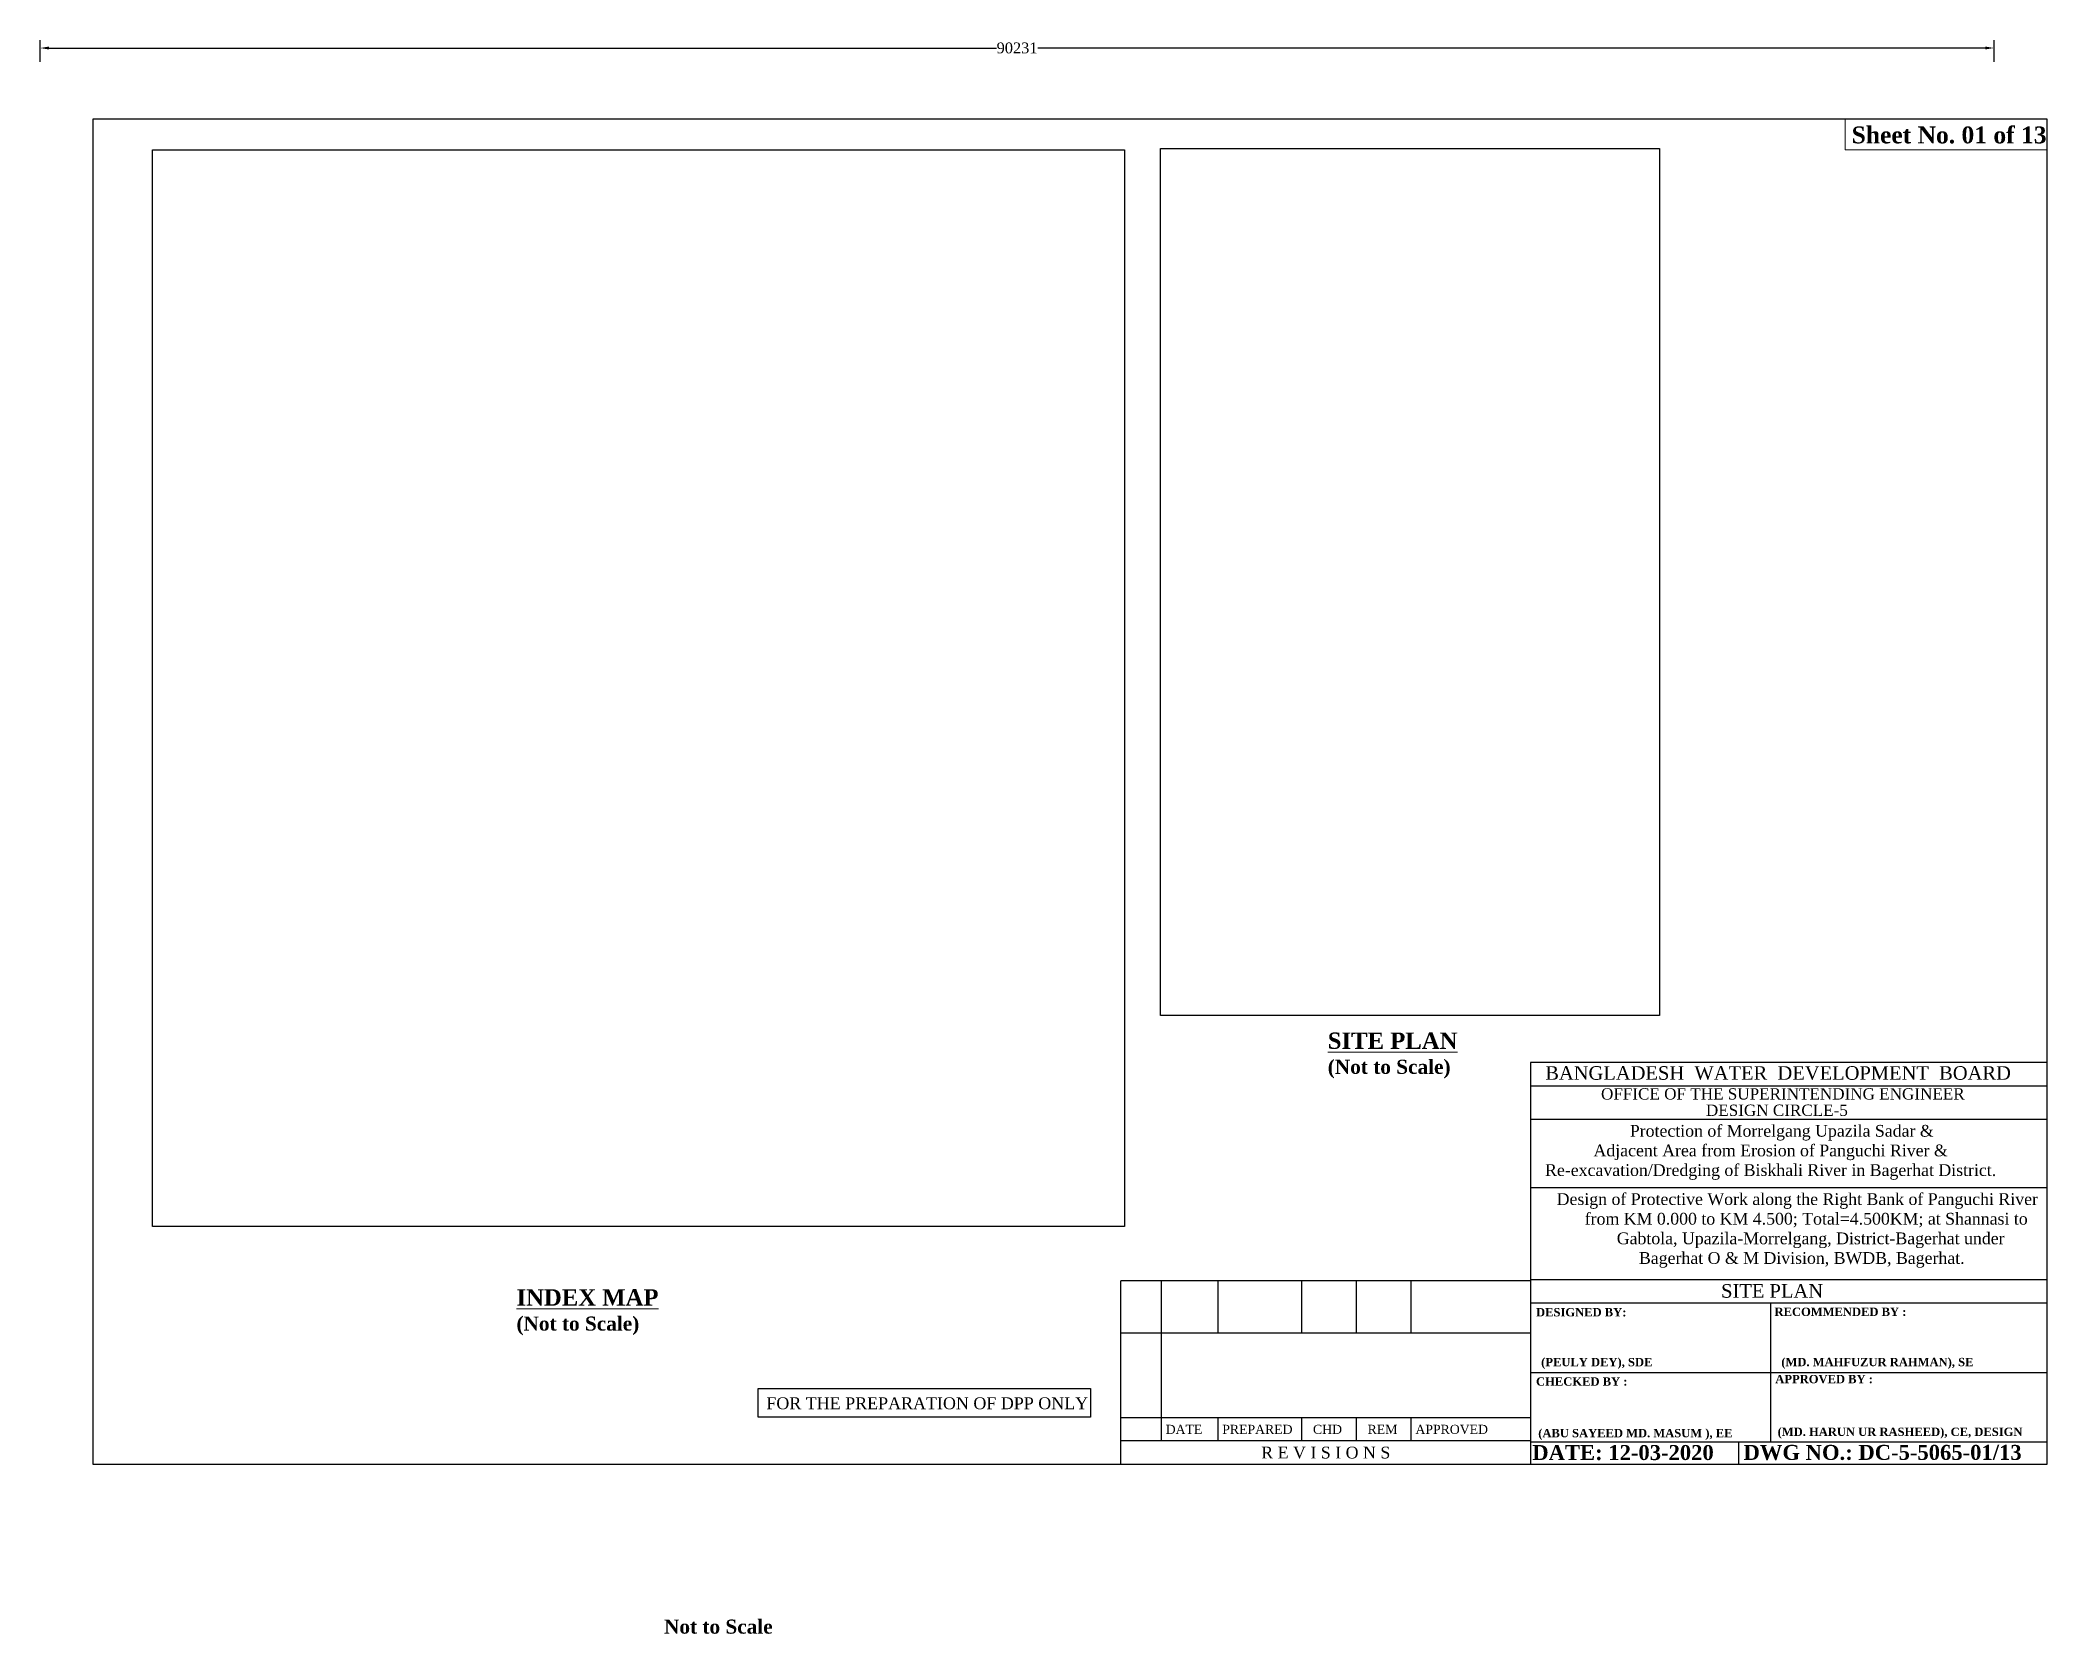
# Model space of a CAD drawing. Header units: metres. Extents: x -1354 to 3686, y -9962 to -7697.
# Drawn here: x -444.5 to -351.9, y -9000 to -8926.4 of the extents above; entities that cross this region are included whole.
import ezdxf
from ezdxf.enums import TextEntityAlignment as Align

# ---------------------------------------------------------------- set-up
doc = ezdxf.new("R2010")
doc.units = ezdxf.units.M
doc.layers.add('LINE', color=7, linetype='Continuous')
doc.styles.add('Kazi_T_H', font='timesbd.ttf')
doc.styles.get("Standard").update_dxf_attribs({"font": 'times.ttf'})
doc.dimstyles.get("Standard").update_dxf_attribs({"dimtxt": 0.5, "dimasz": 0.4075, "dimexe": 0.364, "dimexo": 0.219, "dimgap": 0.09, "dimtad": 0, "dimdec": 0, "dimlfac": 1000, "dimzin": 0, "dimdsep": 46, "dimtxsty": 'Standard', "dimcen": 0.09, "dimadec": 0, "dimazin": 0, "dimtfac": 1, "dimtdec": 0, "dimtofl": 0, "dimtmove": 0, "dimatfit": 3, "dimfxl": 1, "dimtolj": 1, "dimtzin": 0, "dimarcsym": 0})
picture_1 = doc.add_image_def('image1.jpg', size_in_pixel=(2592, 4505))
picture_2 = doc.add_image_def('image2.jpg', size_in_pixel=(606, 671))

msp = doc.modelspace()

# ---------------------------------------------------------------- texts
at = {"layer": 'LINE', "color": 0, "linetype": 'ByBlock', "lineweight": -3, "ltscale": 0.5}
for s, height, p in [('BANGLADESH  WATER  DEVELOPMENT  BOARD', 0.62657026, (-364.276919, -8974.419466)), ('OFFICE OF THE SUPERINTENDING ENGINEER', 0.5226, (-364.05664, -8975.333346)), ('DESIGN CIRCLE-5', 0.5226, (-364.331755, -8976.089039)), (' SITE PLAN', 0.62712, (-364.671852, -8984.483965)), ('R E V I S I O N S', 0.54648014, (-385.16528, -8991.908909))]:
    msp.add_text(s, height=height, dxfattribs=at).set_placement(p, align=Align.CENTER)
at = {"layer": 'LINE', "color": 0, "linetype": 'ByBlock', "lineweight": -3, "ltscale": 0.5, "style": 'Kazi_T_H'}
for s, height, p in [('DESIGNED BY:', 0.38392696, (-375.454131, -8985.346922)), ('RECOMMENDED BY :', 0.38392696, (-364.440155, -8985.327401)), ('(PEULY DEY), SDE', 0.38392696, (-375.219522, -8987.650778)), ('(MD. MAHFUZUR RAHMAN), SE ', 0.38392696, (-364.127238, -8987.647037)), ('CHECKED BY :', 0.38392696, (-375.454131, -8988.546314)), ('APPROVED BY :', 0.38392696, (-364.406781, -8988.434459)), ('(ABU SAYEED MD. MASUM ), EE', 0.38392696, (-375.352769, -8990.930301)), ('(MD. HARUN UR RASHEED), CE, DESIGN ', 0.38392696, (-364.298273, -8990.86852)), ('DATE: 12-03-2020', 0.69106853, (-375.626491, -8991.980788)), ('DWG NO.: DC-5-5065-01/13', 0.69106853, (-365.872501, -8991.973813))]:
    msp.add_text(s, height=height, dxfattribs=at).set_placement(p)
at = {"layer": 'LINE', "color": 0, "linetype": 'ByBlock', "lineweight": -3, "ltscale": 0.5}
for s, p in [('DATE', (-392.557316, -8990.774213)), ('PREPARED', (-389.943272, -8990.774213)), ('CHD', (-385.754799, -8990.774213)), ('REM', (-383.231364, -8990.774213)), ('APPROVED', (-381.022904, -8990.774213))]:
    msp.add_text(s, height=0.4199686, dxfattribs=at).set_placement(p)
at = {"layer": 'LINE', "color": 7, "lineweight": 13, "ltscale": 0.5, "attachment_point": 1}
for s, insert, char_height, width in [('{\\fTimes New Roman|b1|i0|c0|p18;Sheet No. 01 of 13}', (-360.879521, -8930.396889), 0.78024, 9.64548961), ('{\\fTimes New Roman|b1|i0|c0|p18;\\H1.432x;\\LSITE PLAN\\P\\H0.8606x;\\l(Not to Scale)}', (-385.072603, -8972.237659), 0.52746459, 8.29160303), ('{\\fTimes New Roman|b1|i0|c0|p18;\\H1.432x;\\LINDEX MAP\\P\\H0.8606x;\\l(Not to Scale)}', (-422.538712, -8984.094904), 0.52746459, 8.29160303), ('{\\fTimes New Roman|b1|i0|c0|p18;\\H1.232x;Not to Scale}', (-415.723346, -8999.349095), 0.52746459, 8.29160303)]:
    msp.add_mtext(s, dxfattribs=dict(at, insert=insert, char_height=char_height, width=width))
at = {"layer": 'LINE', "color": 0, "linetype": 'ByBlock', "lineweight": -3, "ltscale": 0.5, "char_height": 0.544, "attachment_point": 2}
for s, insert, width in [('              {\\C7;Protection of Morrelgang Upazila Sadar &\\P         Adjacent Area from Erosion of Panguchi River & \\P         Re-excavation/Dredging of Biskhali River in Bagerhat District.}', (-365.544598, -8976.505359), 26.00736357), ('                     Design of Protective Work along the Right Bank of Panguchi River \\P                         from KM 0.000 to KM 4.500; Total=4.500KM; at Shannasi to \\P                           Gabtola, Upazila-Morrelgang, District-Bagerhat under \\P                       Bagerhat O & M Division, BWDB, Bagerhat.', (-365.544598, -8979.658692), 31.84006792)]:
    msp.add_mtext(s, dxfattribs=dict(at, insert=insert, width=width))
at = {"layer": 'LINE', "color": 0, "linetype": 'ByBlock', "lineweight": 30, "ltscale": 0.5, "insert": (-410.998866, -8989.084155), "char_height": 0.54905157, "width": 53.71137004, "attachment_point": 1}
msp.add_mtext('\\pi-812,l812,t405.9,812;FOR THE PREPARATION OF DPP ONLY', dxfattribs=at)

# ---------------------------------------------------------------- blocks, each defined once
blk = doc.blocks.new('*D141')
at = {"color": 0, "lineweight": -2, "ltscale": 0.5}
for p, q in [((-444.536, -8927.413), (-444.536, -8926.409)), ((-444.128, -8926.773), (-400.374, -8926.773)), ((-354.713, -8926.773), (-398.467, -8926.773)), ((-354.305, -8927.413), (-354.305, -8926.409))]:
    blk.add_line(p, q, dxfattribs=at)
at = {"color": 0, "linetype": 'Continuous', "lineweight": -3, "ltscale": 0.5}
for points in [[(-444.128, -8926.706), (-444.128, -8926.841), (-444.536, -8926.773)], [(-354.713, -8926.706), (-354.713, -8926.841), (-354.305, -8926.773)]]:
    blk.add_solid(points, dxfattribs=at)
at = {"layer": 'Defpoints', "color": 0, "linetype": 'Continuous', "lineweight": -3, "ltscale": 0.5}
for p in [(-354.305, -8926.773), (-444.536, -8927.632), (-354.305, -8927.632)]:
    blk.add_point(p, dxfattribs=at)
at = {"color": 0, "linetype": 'Continuous', "lineweight": -3, "ltscale": 0.5, "insert": (-399.421, -8926.773), "char_height": 0.5, "attachment_point": 5}
blk.add_mtext('\\A1;90231', dxfattribs=at)

# ---------------------------------------------------------------- dimensions: what is measured, and where the dimension line sits
at = {"color": 7, "linetype": 'Continuous', "lineweight": -3, "ltscale": 0.5}
dim = msp.add_linear_dim(base=(-354.305286, -8926.773494), p1=(-444.535919, -8927.632229), p2=(-354.305286, -8927.632229), dimstyle='Standard', override={"dimfxl": 0.12}, dxfattribs=at)
dim.commit()
dim.dimension.update_dxf_attribs({"geometry": '*D141', "text_midpoint": (-399.420603, -8926.773494), "dimtype": 160})

# ---------------------------------------------------------------- linework, layer by layer
at = {"color": 0, "linetype": 'Continuous', "lineweight": -3, "ltscale": 0.5}
msp.add_lwpolyline([(-411.384135, -8988.677402), (-396.025877, -8988.677402), (-396.025877, -8990.002659), (-411.384135, -8990.002659)], close=True, dxfattribs=at)
at = {"layer": 'LINE', "color": 0, "linetype": 'ByBlock', "lineweight": -3, "ltscale": 0.5}
for p, q in [((-351.863909, -8973.618469), (-375.705794, -8973.618469)), ((-375.705794, -8973.618469), (-375.705794, -8992.182149)), ((-351.863909, -8974.708252), (-375.705794, -8974.708252)), ((-351.863909, -8976.260683), (-375.705794, -8976.260683)), ((-351.863909, -8979.414016), (-375.705794, -8979.414016)), ((-351.863909, -8979.414016), (-375.705794, -8979.414016)), ((-375.705794, -8983.704629), (-394.624767, -8983.704629)), ((-394.624767, -8992.182149), (-394.624767, -8983.704629)), ((-392.7673, -8983.704629), (-392.7673, -8991.089189)), ((-390.153257, -8983.704629), (-390.153257, -8986.119335)), ((-386.27976, -8983.704629), (-386.27976, -8986.119335)), ((-383.756324, -8983.704629), (-383.756324, -8986.119335)), ((-381.232889, -8983.704629), (-381.232889, -8986.119335)), ((-351.863909, -8983.661632), (-375.705794, -8983.661632)), ((-351.863909, -8984.74083), (-375.705794, -8984.74083)), ((-364.607054, -8991.139613), (-364.607054, -8984.74083)), ((-375.705794, -8986.119335), (-394.624767, -8986.119335)), ((-375.705794, -8987.940221), (-351.863909, -8987.940221)), ((-375.705794, -8990.039268), (-394.624767, -8990.039268)), ((-390.153257, -8990.039268), (-390.153257, -8991.089189)), ((-386.27976, -8990.039268), (-386.27976, -8991.089189)), ((-383.756324, -8990.039268), (-383.756324, -8991.089189)), ((-381.232889, -8990.039268), (-381.232889, -8991.089189)), ((-375.705794, -8991.089189), (-394.624767, -8991.089189)), ((-375.705794, -8991.139613), (-351.863909, -8991.139613)), ((-366.086294, -8992.182149), (-366.086294, -8991.139613))]:
    msp.add_line(p, q, dxfattribs=at)
msp.add_lwpolyline([(-442.094542, -8930.04865), (-351.863909, -8930.04865), (-351.863909, -8992.182149), (-442.094542, -8992.182149)], close=True, dxfattribs=at)
at = {"layer": 'LINE', "color": 7, "lineweight": 13, "ltscale": 0.5}
msp.add_lwpolyline([(-351.863909, -8930.04865), (-361.182925, -8930.04865), (-361.182925, -8931.482695), (-351.863909, -8931.482695)], close=True, dxfattribs=at)

msp.set_redraw_order([(e.dxf.handle, doc.entitydb.next_handle()) for e in msp.query("TEXT MTEXT ATTDEF DIMENSION ARC_DIMENSION")])  # texts and dimensions are drawn at this point

# ---------------------------------------------------------------- pictures from other files: only their frames are drawn
at = {"color": 0, "linetype": 'Continuous', "lineweight": -3, "ltscale": 0.5}
image = msp.add_image(picture_2, insert=(-439.345379, -8981.190378), size_in_units=(44.893513, 49.708824), dxfattribs=at)
image.dxf.flags = 7
image = msp.add_image(picture_1, insert=(-392.798022, -8971.458515), size_in_units=(23.040189, 40.044774), dxfattribs=at)
image.dxf.flags = 7

doc.saveas('drawing.dxf')
